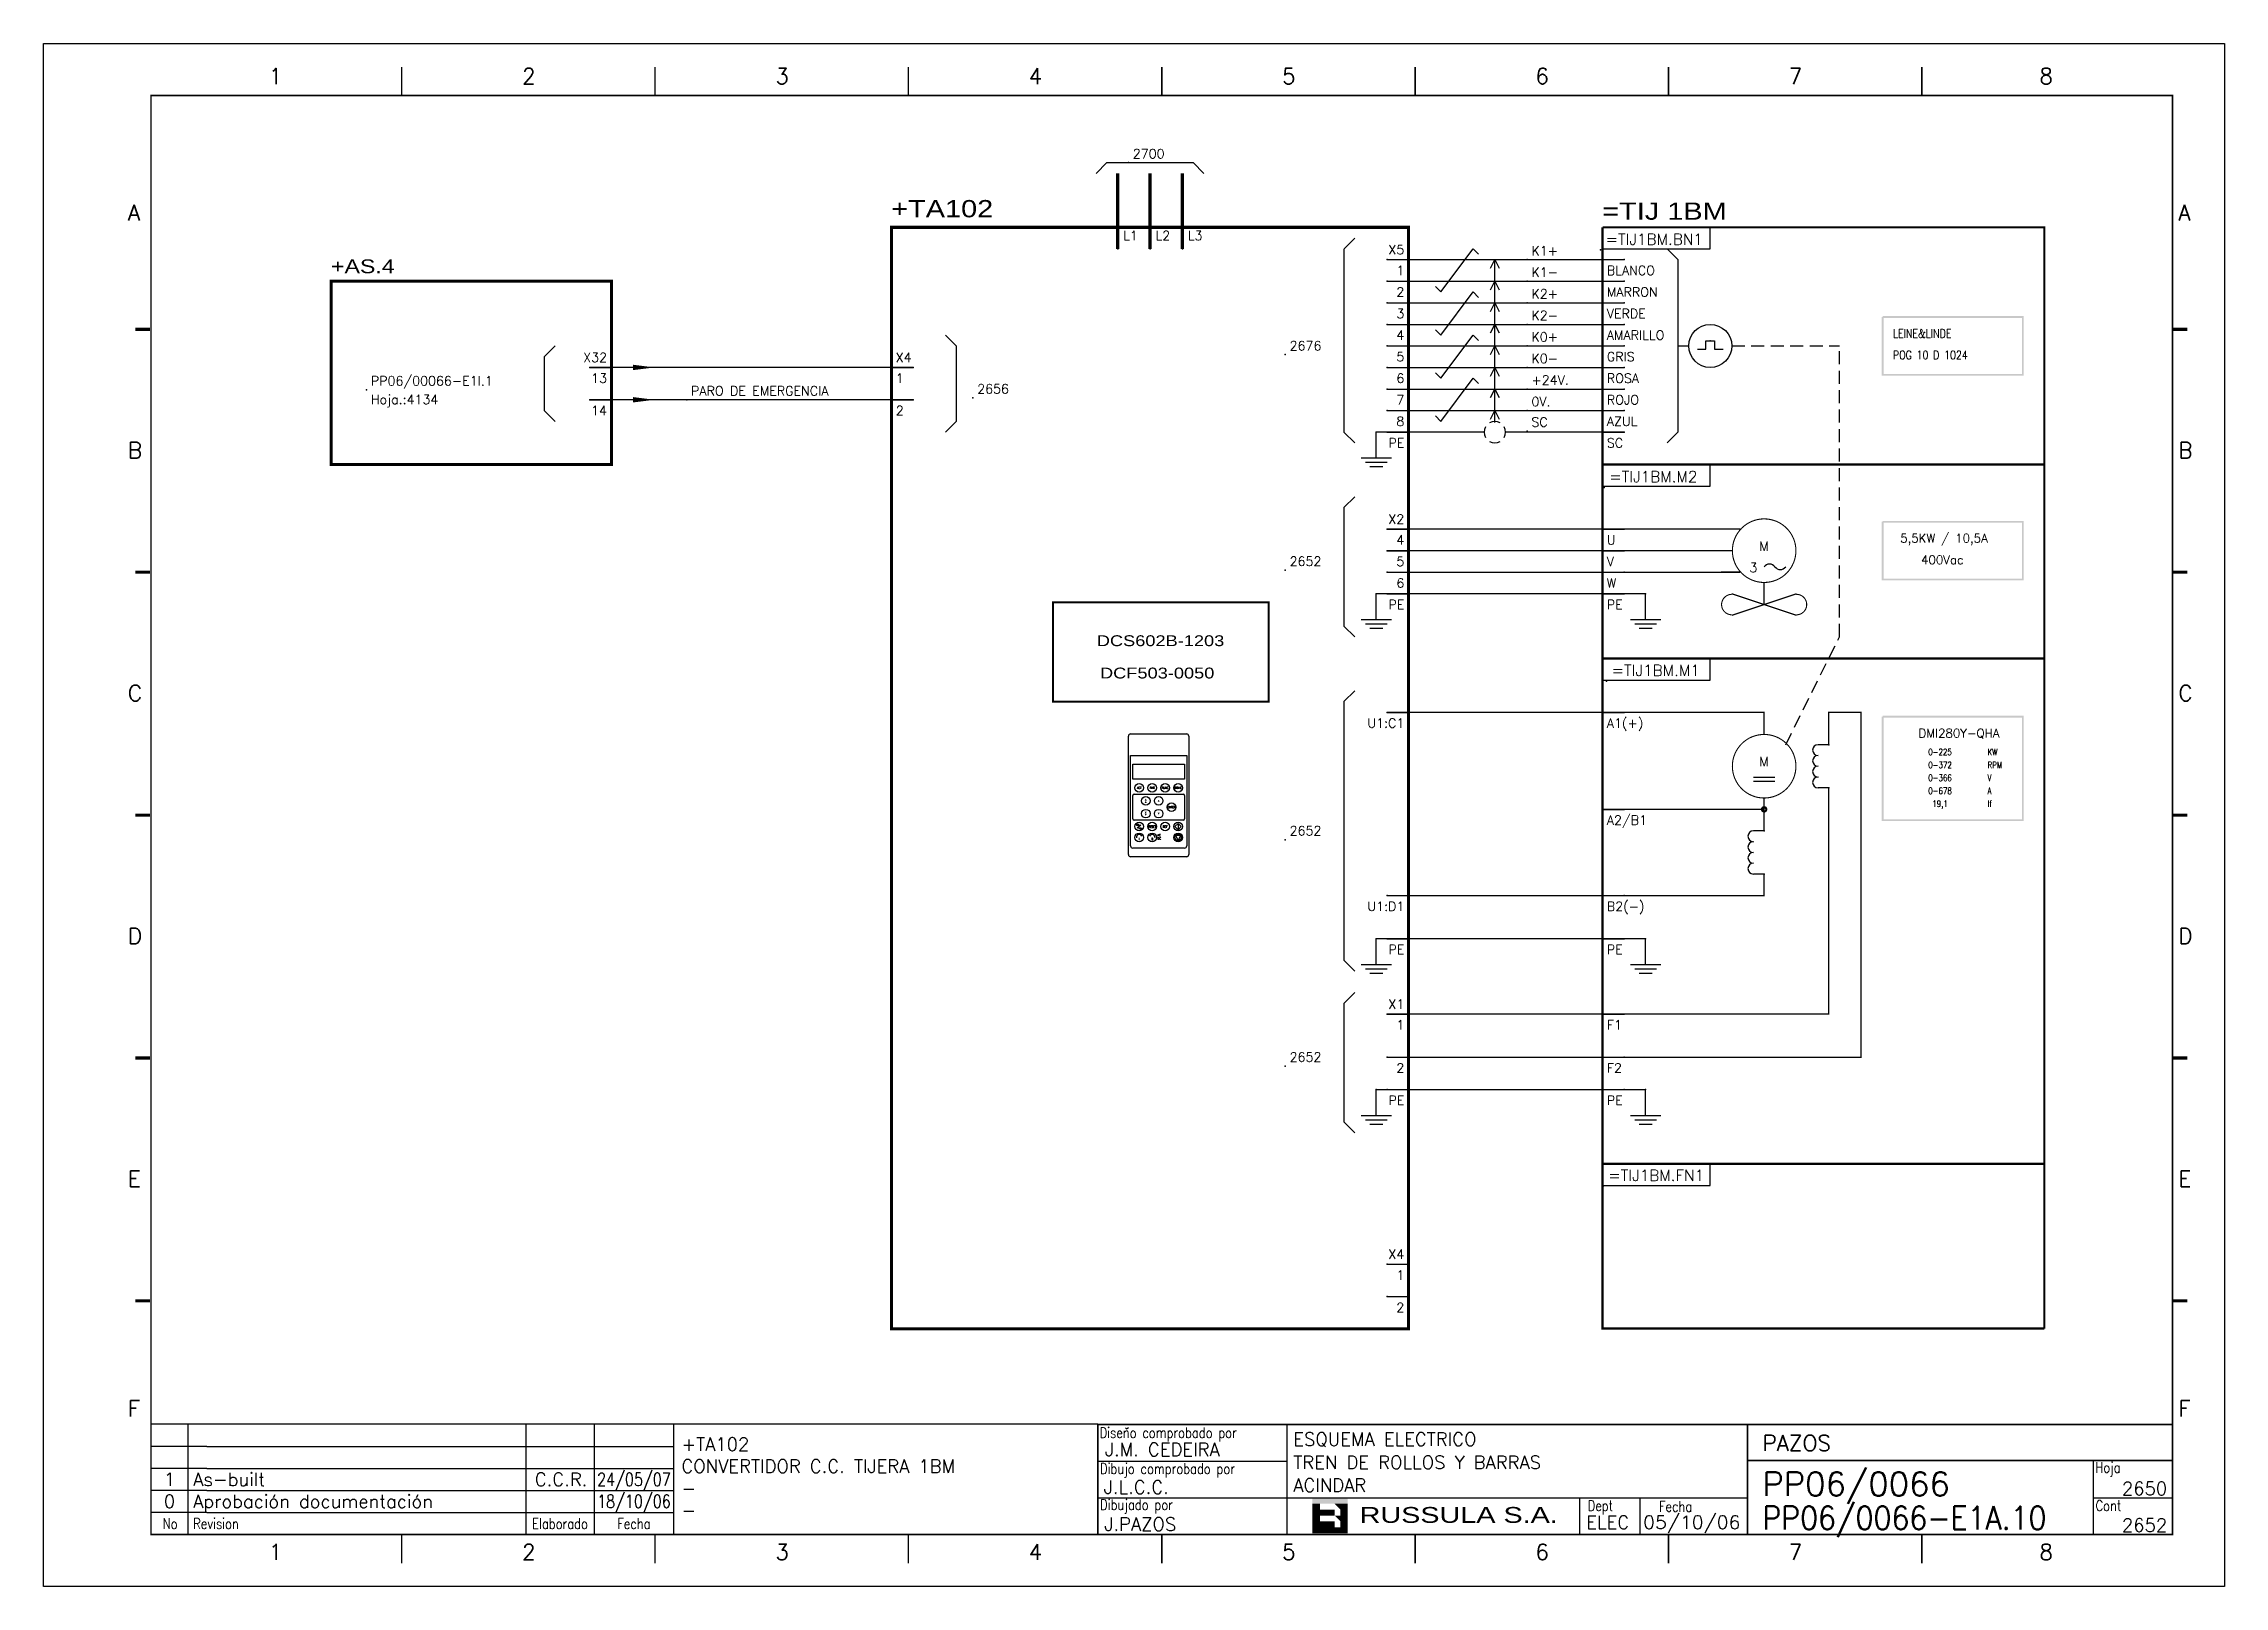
# Model space of a CAD drawing. Extents: x -25 to 1044, y -25744 to 292.
# Drawn here: x 32.7 to 452.7, y -6201.7 to -5904.7 of the extents above; entities that cross this region are included whole.
import ezdxf
from ezdxf.enums import TextEntityAlignment as Align

# ---------------------------------------------------------------- set-up
doc = ezdxf.new("R2010")
doc.units = 0
doc.header["$LTSCALE"] = 10
doc.header["$MEASUREMENT"] = 0
doc.linetypes.add('DASHDOT', pattern=[1, 0.5, -0.25, 0, -0.25])
doc.linetypes.add('HIDDEN', pattern=[0.375, 0.25, -0.125])
doc.layers.get('0').update_dxf_attribs({"linetype": 'CONTINUOUS'})
for name, color, linetype in [('1', 7, 'CONTINUOUS'), ('10', 5, 'CONTINUOUS'), ('102', 7, 'CONTINUOUS'), ('2', 7, 'CONTINUOUS'), ('8', 1, 'CONTINUOUS'), ('9', 6, 'CONTINUOUS'), ('DIBUJO', 7, 'CONTINUOUS'), ('NODE', 7, 'CONTINUOUS')]:
    doc.layers.add(name, color=color, linetype=linetype)
doc.styles.add('HELV', font='HELVBLD.SHX', dxfattribs={"width": 1.2})
doc.styles.add('HELVETICA', font='HELV.SHX')
doc.styles.add('LABEL', font='SIMPLEX', dxfattribs={"width": 0.8, "height": 4})
doc.styles.add('ROMAND', font='ROMAND.SHX', dxfattribs={"width": 0.7})
doc.styles.add('ROMANS', font='romans')
doc.styles.get("Standard").update_dxf_attribs({"font": 'simplex'})

msp = doc.modelspace()

# ---------------------------------------------------------------- texts
at = {"layer": '2'}
for s, height, style, width, p in [('+TA102', 3.319933944954128, 'HELV', 1.2, (195.9862440871053, -5938.08873940282)), ('=TIJ 1BM', 3.319933944954128, 'HELV', 1.2, (332.9335193164631, -5938.56024821951)), ('+AS.4', 2.655947155963303, 'HELV', 1.2, (88.0976926942843, -5948.84988465275)), ('LEINE&LINDE', 1.659966972477064, 'ROMANS', 0.8, (388.91301269482, -5961.278803983347)), ('POG 10 D 1024', 1.659966972477064, 'ROMANS', 0.8, (388.91301269482, -5965.42872141454)), ('DCS602B-1203', 2.091558385321101, 'HELV', 1.2, (235.5772162573585, -6020.64880428058)), ('DCF503-0050', 2.091558385321101, 'HELV', 1.2, (236.197899748614, -6026.87368042737)), ('KW', 1.244975229357798, 'ROMANS', 0.8, (407.116717651178, -6041.649381199817)), ('RPM', 1.244975229357798, 'ROMANS', 0.8, (407.116717651178, -6044.139331658534)), ('V', 1.244975229357798, 'ROMANS', 0.8, (407.116717651178, -6046.629282117249)), ('A', 1.244975229357798, 'ROMANS', 0.8, (407.116717651178, -6049.119232575964)), ('If', 1.244975229357798, 'ROMANS', 0.8, (407.116717651178, -6051.60918303468)), ('LOC', 0.2655947155963304, 'ROMANS', 0.8, (243.1818706447376, -6055.199175451929)), ('REM', 0.2655947155963304, 'ROMANS', 0.8, (243.6511933733484, -6055.864610116212)), ('I', 0.414991743119266, 'ROMANS', 0.8, (243.6741648271687, -6057.980677713042)), ('0', 0.414991743119266, 'ROMANS', 0.8, (246.1063582185172, -6057.991932853291)), ('AC', 0.414991743119266, 'ROMANS', 0.8, (247.2774151095602, -6057.237802991545)), ('DC', 0.414991743119266, 'ROMANS', 0.8, (247.288675060718, -6057.890632044247))]:
    msp.add_text(s, height=height, dxfattribs=dict(at, style=style, width=width)).set_placement(p)
for s, p in [('M', (364.1044091413485, -6002.269259230449)), ('3', (362.0294504257522, -6006.419176661642)), ('M', (364.1044091413485, -6043.768433542376))]:
    msp.add_text(s, height=1.784464495412844, dxfattribs=at).set_placement(p, align=Align.CENTER)
for s, style, p in [('5,5KW / 10,5A', 'ROMANS', (390.3082915602469, -6000.703019579677)), ('400Vac', 'ROMANS', (394.3321533745421, -6004.85293701087)), ('DMI280Y-QHA', 'ROMAND', (393.8344861201855, -6038.240919592694))]:
    msp.add_text(s, height=1.659966972477064, dxfattribs=dict(at, style=style)).set_placement(p)
at = {"layer": '2', "style": 'ROMANS', "width": 0.8}
for s, p in [('0-225', (397.9868993025541, -6041.649381199817)), ('0-372', (397.9868993025541, -6044.139331658534)), ('0-366', (397.9868993025541, -6046.629282117249)), ('0-678', (397.9868993025541, -6049.119232575964)), ('19,1', (397.9868993025541, -6051.60918303468))]:
    msp.add_text(s, height=1.244975229357798, dxfattribs=at).set_placement(p, align=Align.CENTER)
for s, p in [('ACT', (243.7568036367614, -6047.918350973569)), ('PAR', (246.246754095477, -6047.918350973569)), ('FUNC', (248.7367045541926, -6047.918350973569)), ('DRIVE', (251.2266550129083, -6047.918350973569)), ('ENTER', (249.9816797835504, -6051.653276661642)), ('RESET', (246.246754095477, -6055.388202349715)), ('REF', (248.7367045541926, -6055.388202349715))]:
    msp.add_text(s, height=0.414991743119266, dxfattribs=at).set_placement(p, align=Align.MIDDLE)

# ---------------------------------------------------------------- blocks, each defined once
blk = doc.blocks.new('newcajec')
at = {"layer": '1'}
for p, q in [((179.4, 20.84999999999999), (0.1303441721052074, 20.84999999999999)), ((7, 20.84999999999999), (7, 0)), ((71, 20.84999999999999), (71, 0)), ((84, 20.84999999999999), (84, 0.08964143426294768)), ((99, 20.84999999999999), (99, 0)), ((215.2, 20.79999999999999), (215.2, 0)), ((10.6, 16.64), (0, 16.64)), ((10.6, 16.64), (99.00000000000001, 16.64)), ((184.6434108527132, 20.17582254554676), (184.806079472624, 20.01315011347727)), ((184.806079472624, 20.01315011347727), (185.1814685954953, 20.25090212957883)), ((10.6, 12.48), (0, 12.48)), ((10.6, 12.48), (99.00000000000001, 12.48)), ((179.4, 13.86666666), (215.2, 13.86666666)), ((368, 14.06084184883153), (368, 0)), ((10.6, 8.32), (0, 8.32)), ((10.6, 8.32), (99.00000000000001, 8.32)), ((10.6, 4.16), (0, 4.16)), ((10.6, 4.16), (99.00000000000001, 4.16)), ((179.4, 6.93333333), (267.6330803594942, 6.93333333)), ((267.6330803594942, 6.93333333), (302.5, 6.93333333)), ((270.6330803594942, 6.908826233307309), (270.6330803594942, 0)), ((282.0665401797471, 6.93333333), (282.0665401797471, 0)), ((368, 6.93333333), (383, 6.93333333))]:
    blk.add_line(p, q, dxfattribs=at)
for points in [[(47.50000000000003, 272.5, 0.3, 0.3, 0), (47.50000000000003, 277.9125820568927, 0.3, 0.3, 0)], [(95.50000000000003, 272.5, 0.3, 0.3, 0), (95.50000000000003, 277.9125820568927, 0.3, 0.3, 0)], [(143.5000000000001, 272.5, 0.3, 0.3, 0), (143.5000000000001, 277.9125820568927, 0.3, 0.3, 0)], [(191.5000000000001, 272.5, 0.3, 0.3, 0), (191.5000000000001, 277.9125820568927, 0.3, 0.3, 0)], [(239.5000000000001, 272.5, 0.3, 0.3, 0), (239.5000000000001, 277.9125820568927, 0.3, 0.3, 0)], [(287.5000000000001, 272.5, 0.3, 0.3, 0), (287.5000000000001, 277.9125820568927, 0.3, 0.3, 0)], [(335.5000000000001, 272.5, 0.3, 0.3, 0), (335.5000000000001, 277.9125820568927, 0.3, 0.3, 0)], [(-2.989059080962793, 228.2254404700672, 0.6, 0.6, 0), (-0.1817779831361044, 228.2254404700672, 0.6, 0.6, 0)], [(383.0109409190372, 228.2254404700672, 0.6, 0.6, 0), (385.8182220168639, 228.2254404700672, 0.6, 0.6, 0)], [(-2.989059080962793, 182.2254404700672, 0.6, 0.6, 0), (-0.1817779831361044, 182.2254404700672, 0.6, 0.6, 0)], [(383.0109409190372, 182.2254404700672, 0.6, 0.6, 0), (385.8182220168639, 182.2254404700672, 0.6, 0.6, 0)], [(-2.989059080962793, 136.2254404700672, 0.6, 0.6, 0), (-0.1817779831361044, 136.2254404700672, 0.6, 0.6, 0)], [(383.0109409190372, 136.2254404700672, 0.6, 0.6, 0), (385.8182220168639, 136.2254404700672, 0.6, 0.6, 0)], [(-2.989059080962793, 90.2254404700672, 0.6, 0.6, 0), (-0.1817779831361044, 90.2254404700672, 0.6, 0.6, 0)], [(383.0109409190372, 90.2254404700672, 0.6, 0.6, 0), (385.8182220168639, 90.2254404700672, 0.6, 0.6, 0)], [(-2.989059080962793, 44.22544047006719, 0.6, 0.6, 0), (-0.1817779831361044, 44.22544047006719, 0.6, 0.6, 0)], [(383.0109409190372, 44.22544047006719, 0.6, 0.6, 0), (385.8182220168639, 44.22544047006719, 0.6, 0.6, 0)], [(383, 20.79999999999999, 0.3, 0.3, 0), (179.4, 20.79999999999999, 0.3, 0.3, 0), (179.4, 0, 0.3, 0.3, 0)], [(302.5, 20.79999999999999, 0.3, 0.3, 0), (302.5, 0, 0.3, 0.3, 0)], [(302.5, 14, 0.3, 0.3, 0), (383, 14, 0.3, 0.3, 0)], [(47.50000000000004, -5.50000000000002, 0.3, 0.3, 0), (47.50000000000004, -0.08741794310727435, 0.3, 0.3, 0)], [(95.50000000000003, -5.50000000000002, 0.3, 0.3, 0), (95.50000000000003, -0.08741794310727435, 0.3, 0.3, 0)], [(143.5000000000001, -5.50000000000002, 0.3, 0.3, 0), (143.5000000000001, -0.08741794310727435, 0.3, 0.3, 0)], [(191.5000000000001, -5.50000000000002, 0.3, 0.3, 0), (191.5000000000001, -0.08741794310727435, 0.3, 0.3, 0)], [(239.5000000000001, -5.50000000000002, 0.3, 0.3, 0), (239.5000000000001, -0.08741794310727435, 0.3, 0.3, 0)], [(287.5000000000001, -5.50000000000002, 0.3, 0.3, 0), (287.5000000000001, -0.08741794310727435, 0.3, 0.3, 0)], [(335.5000000000001, -5.50000000000002, 0.3, 0.3, 0), (335.5000000000001, -0.08741794310727435, 0.3, 0.3, 0)]]:
    blk.add_lwpolyline(points, format="xyseb", dxfattribs=at)
at = {"layer": '1', "const_width": 0.3}
blk.add_lwpolyline([(0, 0), (0, 272.5), (383, 272.5), (383, 0)], close=True, dxfattribs=at)
at = {"layer": '2', "color": 14}
for p, q in [((221.418090625, 4.694274193107214), (221.418090625, 5.808488255607214)), ((221.418090625, 2.465846068107213), (221.418090625, 3.580060130607212))]:
    blk.add_line(p, q, dxfattribs=at)
for points in [[(220.05064609375, 5.808488255607214), (220.05064609375, 6.922702318107211), (226.73593046875, 5.808488255607214), (226.73593046875, 6.922702318107211)], [(221.418090625, 2.465846068107213), (220.05064609375, 2.465846068107213), (221.418090625, 5.808488255607214), (220.05064609375, 5.808488255607214)], [(221.418090625, 4.694274193107214), (224.254271875, 4.694274193107214), (221.418090625, 3.580060130607212), (224.254271875, 3.580060130607212)], [(224.254271875, 5.808488255607214), (225.3684859375, 5.808488255607214), (225.3684859375, 4.694274193107214)], [(225.3684859375, 5.808488255607214), (226.73593046875, 5.808488255607214), (225.3684859375, 1.351632005607213), (226.73593046875, 1.351632005607213)], [(224.254271875, 0.2374179431072125), (224.254271875, 2.465846068107213), (220.05064609375, 0.2374179431072125), (220.05064609375, 2.465846068107213)], [(224.254271875, 3.580060130607212), (225.3684859375, 3.580060130607212), (225.3684859375, 2.465846068107213)], [(226.73593046875, 1.351632005607213), (226.73593046875, 0.2374179431072125), (224.254271875, 1.351632005607213), (224.254271875, 0.2374179431072125)]]:
    blk.add_solid(points, dxfattribs=at)
at = {"layer": '1', "style": 'ROMANS'}
for s, p in [('1', (22.29321663019694, 274.6822757111598)), ('2', (70.29321663019694, 274.6822757111598)), ('3', (118.2932166301969, 274.6822757111598)), ('4', (166.2932166301969, 274.6822757111598)), ('5', (214.2932166301969, 274.6822757111598)), ('6', (262.293216630197, 274.6822757111598)), ('7', (310.293216630197, 274.6822757111598)), ('8', (357.793216630197, 274.6822757111598)), ('A', (-4.369531937893967, 248.8361050328228)), ('A', (384.130468062106, 248.8361050328228)), ('B', (-4.369531937893967, 203.8361050328228)), ('B', (384.130468062106, 203.8361050328228)), ('C', (-4.369531937893967, 157.8361050328228)), ('C', (384.130468062106, 157.8361050328228)), ('D', (-4.369531937893967, 111.8361050328228)), ('D', (384.130468062106, 111.8361050328228)), ('E', (-4.369531937893967, 65.8361050328228)), ('E', (384.130468062106, 65.8361050328228)), ('F', (-4.369531937893967, 22.33610503282279)), ('F', (384.130468062106, 22.33610503282279)), ('1', (22.29321663019694, -4.817724288840244)), ('2', (70.29321663019694, -4.817724288840244)), ('3', (118.2932166301969, -4.817724288840244)), ('4', (166.2932166301969, -4.817724288840244)), ('5', (214.2932166301969, -4.817724288840244)), ('6', (262.293216630197, -4.817724288840244)), ('7', (310.293216630197, -4.817724288840244)), ('8', (357.793216630197, -4.817724288840244))]:
    blk.add_text(s, height=3, dxfattribs=at).set_placement(p)
at = {"layer": '1', "style": 'LABEL', "width": 0.8}
for s, p in [('Diseno comprobado por', (179.7314614292997, 18.27223571085374)), ('Dibujo comprobado por', (179.8050291925395, 11.4678814488418)), ('Hoja', (368.3783582875667, 11.66394739740196)), ('Dibujado por', (179.8266890074166, 4.640500723763907)), ('Fecha', (285.7145387337263, 4.296982269486556)), ('Cont', (368.4287365512884, 4.459855685207977)), ('No', (2.226666121281127, 1.047317943107212)), ('Revision', (7.999999999999986, 1.047317943107211))]:
    blk.add_text(s, height=2, dxfattribs=at).set_placement(p)
for s, p in [('Dept', (274.6061509242405, 4.441269529660175)), ('Elaborado', (77.5, 1.047317943107211)), ('Fecha', (91.5, 1.047317943107211))]:
    blk.add_text(s, height=2, dxfattribs=at).set_placement(p, align=Align.CENTER)
at = {"layer": '10', "style": 'ROMANS'}
for tag, p in [('REV41', (3.5, 18.74499999999998)), ('REV43', (77.69972273858866, 18.74499999999998)), ('REV31', (3.5, 14.58499999999999)), ('REV33', (77.69972273858866, 14.58499999999999)), ('REV21', (3.5, 10.42499999999999)), ('REV23', (77.69972273858866, 10.42499999999999)), ('REV11', (3.5, 6.265000000000002)), ('REV13', (77.69972273858866, 6.265000000000002))]:
    blk.add_attdef(tag, text='', height=2.5, dxfattribs=at).set_placement(p, align=Align.MIDDLE)
for tag, p, height in [('REV42', (7.999999999999986, 17.49499999999998), 2.5), ('SHEETNAME1', (100.5, 15.82514432423481), 2.5), ('DESIGNCHECK', (180.7368689439597, 14.83229733012664), 2.5), ('DOCUMENTTYPE', (216.431556680333, 16.80300784715599), 2.5), ('NOTA', (305.324267012746, 15.80181941457773), 3), ('REV32', (7.999999999999986, 13.33499999999999), 2.5), ('SHEETNAME2', (100.5, 11.66514432423481), 2.5), ('OBJECT', (216.431556680333, 12.40274635088354), 2.5), ('REV22', (7.999999999999986, 9.174999999999999), 2.5), ('SHEETNAME3', (100.5, 7.505144324234807), 2.5), ('DRAWINGCHECK', (180.5313437479052, 7.714149530439984), 2.5), ('CUSTOMER', (216.431556680333, 8.084891464683468), 2.5), ('ORDER', (305.324267012746, 7.301819414577723), 4.5), ('REV12', (7.999999999999986, 5.015000000000002), 2.5), ('SHEETNAME4', (100.5, 3.345144324234811), 2.5), ('DOCUMENT_ID', (305.324267012746, 0.9341589120460885), 4.4), ('USER', (180.634361454448, 0.7089454855303376), 2.5), ('DEPARTMENT', (271.9308878022507, 1.045088830057653), 2.5)]:
    blk.add_attdef(tag, p, '', height=height, dxfattribs=at)
for tag, width, p, p2 in [('REV44', 1.221199022953692, (84.52509332113708, 17.49499999999998), (98.48165358346499, 17.49499999999998)), ('REV34', 1.221199022953692, (84.52509332113708, 13.33499999999998), (98.48165358346499, 13.33499999999998)), ('REV24', 1.221199022953692, (84.52509332113708, 9.174999999999988), (98.48165358346499, 9.174999999999988)), ('REV14', 1.221199022953692, (84.52509332113708, 5.014999999999999), (98.48165358346499, 5.014999999999999)), ('CREATED2', 7.039914616041486, (282.7069601254168, 1.045088830057653), (301.1448317388588, 1.045088830057653))]:
    blk.add_attdef(tag, text='', height=2.5, dxfattribs=dict(at, width=width)).set_placement(p, p2, align=Align.FIT)
for tag, p in [('SHEET', (382, 7.433333330000005)), ('NEXTSHEET', (382, 0.5000000000000018))]:
    blk.add_attdef(tag, text='', height=2.5, dxfattribs=at).set_placement(p, align=Align.RIGHT)
at = {"layer": 'DIBUJO', "color": 14, "style": 'HELVETICA', "width": 1.3}
blk.add_text('RUSSULA S.A.', height=3, dxfattribs=at).set_placement((229, 2.191446348186597))
blk = doc.blocks.new('NOD', base_point=(237.5, 170))
at = {"layer": 'NODE'}
blk.add_point((237.5, 170), dxfattribs=at)
blk = doc.blocks.new('$$PLL21')
blk.add_line((-2.5, 0), (2.5, 0))
at = {"layer": '2'}
for p in [(-2.5, 0), (2.5, 0)]:
    blk.add_blockref('NOD', p, dxfattribs=at)
at = {"layer": '8'}
blk.add_attdef('*A', (-1.5, -3.574999999999989), '', height=2.15, dxfattribs=at)
at = {"layer": '9'}
blk.add_attdef('ID', (-1.5, 1.25), '', height=2.15, dxfattribs=at)
blk = doc.blocks.new('$PP313')
at = {"layer": '2'}
blk.add_blockref('NOD', (0, 0), dxfattribs=at)
at = {"layer": '8'}
blk.add_attdef('1A', (1, -3.324999999999989), '', height=2.15, dxfattribs=at)
at = {"layer": '9'}
blk.add_attdef('ID', (1, 1), '', height=2.15, dxfattribs=at)
blk = doc.blocks.new('$$PLR12')
blk.add_line((-2.5, 0), (2.5, 0))
at = {"layer": '2'}
for p in [(-2.5, 0), (2.5, 0)]:
    blk.add_blockref('NOD', p, dxfattribs=at)
at = {"layer": '8'}
blk.add_attdef('*A', text='', height=2.15, dxfattribs=at).set_placement((1.5, -3.574999999999989), align=Align.RIGHT)
at = {"layer": '9'}
blk.add_attdef('ID', text='', height=2.15, dxfattribs=at).set_placement((1.5, 1.25), align=Align.RIGHT)
blk = doc.blocks.new('$$PLU21')
blk.add_line((0, -2.5), (2.842170943040401e-14, 2.5))
at = {"layer": '2'}
for p in [(2.842170943040401e-14, 2.5), (0, -2.5)]:
    blk.add_blockref('NOD', p, dxfattribs=at)
at = {"layer": '8'}
blk.add_attdef('*A', (1.25, -0.5), '', height=2.15, dxfattribs=at)
at = {"layer": '9'}
blk.add_attdef('ID', text='', height=2.15, dxfattribs=at).set_placement((-1.25, -0.5), align=Align.RIGHT)
blk = doc.blocks.new('$060303')
at = {"layer": '2'}
for p, q in [((0, 0), (2.5, 0)), ((0, -10), (2.5, -10))]:
    blk.add_line(p, q, dxfattribs=at)
for centre, end in [((2.5, -1.25), 90), ((2.5, -3.75), 90.00000000000001), ((2.5, -6.25), 90.00000000000001), ((2.5, -8.75), 90.00000000000001)]:
    blk.add_arc(centre, 1.25, 270, end, dxfattribs=at)
for p in [(0, 0), (0, -10)]:
    blk.add_blockref('NOD', p, dxfattribs=at)
at = {"layer": '8'}
for tag, p in [('1A', (1.5, -3.324999999999989)), ('2A', (1.5, -13.32499999999999))]:
    blk.add_attdef(tag, text='', height=2.15, dxfattribs=at).set_placement(p, align=Align.RIGHT)
at = {"layer": '9'}
blk.add_attdef('ID', text='', height=2.15, dxfattribs=at).set_placement((0, 1.175000000000011), align=Align.CENTER)
blk = doc.blocks.new('$021501')
at = {"layer": '2'}
for p, q in [((0, -6), (0, 0)), ((-3.5, -6), (3.5, -6)), ((-2.5, -7), (2.5, -7)), ((-1.5, -8), (1.5, -8))]:
    blk.add_line(p, q, dxfattribs=at)
blk.add_blockref('NOD', (0, 0), dxfattribs=at)
blk = doc.blocks.new('DOT', base_point=(355.25, 185))
at = {"layer": '2'}
blk.add_lwpolyline([(355, 185, 0.25, 0.25, 2.502154082895779), (355.237515595764, 185.2496880847195, 0.25, 0.25, 0.3996556434456849)], format="xyseb", close=True, dxfattribs=at)
blk = doc.blocks.new('$020501')
at = {"layer": '2'}
for p, q in [((-2, 1), (0, 0)), ((0, 0), (-2, -1))]:
    blk.add_line(p, q, dxfattribs=at)
blk = doc.blocks.new('$030107')
at = {"layer": '102'}
for centre, start, end in [((0, 0), 150.0000000000002, 209.9999999999999), ((0, 0), 60.00000000000018, 119.9999999999999), ((0, 0), 330.0000000000002, 29.99999999999989), ((0, -2.842170943040401e-14), 240.0000000000001, 299.9999999999998)]:
    blk.add_arc(centre, 2.500000000000008, start, end, dxfattribs=at)
blk = doc.blocks.new('$021325')
at = {"layer": '2'}
for p, q in [((-1, 0), (1, 0)), ((-1, -2), (-1, 0)), ((1, 0), (1, -2)), ((-3, -2), (-1, -2)), ((1, -2), (3, -2))]:
    blk.add_line(p, q, dxfattribs=at)
blk.add_blockref('NOD', (0, 0), dxfattribs=at)

# ---------------------------------------------------------------- linework, layer by layer
at = {"layer": '2'}
for p, q in [((235.4569687743762, -5929.645704184578), (237.5319274899725, -5927.570745468981)), ((237.5319274899725, -5927.570745468981), (254.1315972147431, -5927.570745468981)), ((254.1315972147431, -5927.570745468981), (256.2065559303394, -5929.645704184578)), ((285.2559779486881, -5942.095456478156), (283.2539481935456, -5944.097486233299)), ((283.1810192330918, -5944.273552318716), (283.1810192330918, -5979.444713358889)), ((295.6307715266697, -5946.245373909348), (332.9800284074037, -5946.245373909348)), ((301.8556476734587, -5952.470250056137), (308.0805238202477, -5944.170415193752)), ((308.0805238202477, -5944.170415193752), (309.1180031780459, -5945.20789455155)), ((312.2304412514403, -5977.622044284481), (312.2304412514403, -5946.245373909348)), ((345.4297807009817, -5944.170415193752), (347.504739416578, -5946.245373909348)), ((347.504739416578, -5946.245373909348), (347.504739416578, -5979.444713358889)), ((295.6307715266697, -5950.395291340541), (332.9800284074037, -5950.395291340541)), ((295.6307715266697, -5954.545208771734), (332.9800284074037, -5954.545208771734)), ((300.8181683156606, -5951.432770698339), (301.8556476734587, -5952.470250056137)), ((301.8556476734587, -5960.770084918523), (308.0805238202477, -5952.470250056137)), ((308.0805238202477, -5952.470250056137), (309.1180031780459, -5953.507729413936)), ((295.6307715266697, -5958.695126202927), (332.9800284074037, -5958.695126202927)), ((300.8181683156606, -5959.732605560725), (301.8556476734587, -5960.770084918523)), ((131.2456246735359, -5962.845043634119), (129.1706659579393, -5964.920002349715)), ((206.4075467560274, -5960.770084918523), (208.4825054716238, -5962.845043634119)), ((208.4825054716238, -5962.845043634119), (208.4825054716238, -5977.369754643294)), ((295.6307715266697, -5962.845043634119), (332.9800284074037, -5962.845043634119)), ((301.8556476734587, -5969.069919780909), (308.0805238202477, -5960.770084918523)), ((308.0805238202477, -5960.770084918523), (309.1180031780459, -5961.807564276321)), ((347.504739416578, -5962.845043634119), (349.5796981321743, -5962.845043634119)), ((129.1706659579393, -5964.920002349715), (129.1706659579393, -5975.294795927697)), ((295.6307715266697, -5966.994961065312), (332.9800284074037, -5966.994961065312)), ((300.8181683156606, -5968.032440423111), (301.8556476734587, -5969.069919780909)), ((295.6307715266697, -5971.144878496504), (332.9800284074037, -5971.144878496504)), ((301.8556476734587, -5977.369754643294), (308.0805238202477, -5969.069919780909)), ((308.0805238202477, -5969.069919780909), (309.1180031780459, -5970.107399138706)), ((129.1706659579393, -5975.294795927697), (131.2456246735359, -5977.369754643294)), ((295.6307715266697, -5975.294795927697), (332.9800284074037, -5975.294795927697)), ((300.8181683156606, -5976.332275285496), (301.8556476734587, -5977.369754643294)), ((208.4825054716238, -5977.369754643294), (206.4075467560274, -5979.444713358889)), ((283.1810192330918, -5979.444713358889), (285.2559779486881, -5981.519672074486)), ((347.504739416578, -5979.444713358889), (345.4297807009817, -5981.519672074486)), ((285.2559779486881, -5991.894465652468), (283.1810192330918, -5993.969424368064)), ((283.1810192330918, -5993.969424368064), (283.1810192330918, -6016.793970239623)), ((359.4646604027694, -5998.119341799256), (355.8045742789632, -5998.119341799256)), ((357.8795329945596, -6002.269259230449), (355.8045742789632, -6002.269259230449)), ((359.4646604027694, -6006.419176661642), (355.8045742789632, -6006.419176661642)), ((283.1810192330918, -6016.793970239623), (285.2559779486881, -6018.86892895522)), ((285.2559779486881, -6029.243722533202), (283.1810192330918, -6031.318681248797)), ((283.1810192330918, -6031.318681248797), (283.1810192330918, -6081.117690423111)), ((241.6818449211652, -6060.783095010266), (241.6818449211652, -6037.958549138706)), ((242.0968366642844, -6037.543557395587), (252.8866219853852, -6037.543557395587)), ((253.3016137285046, -6037.958549138706), (253.3016137285046, -6060.783095010266)), ((242.0968366642844, -6059.123128037789), (242.0968366642844, -6041.693474826779)), ((242.0968366642844, -6041.693474826779), (252.8866219853852, -6041.693474826779)), ((242.5118284074036, -6043.353441799257), (252.471630242266, -6043.353441799257)), ((242.5118284074036, -6046.258384001091), (242.5118284074036, -6043.353441799257)), ((252.471630242266, -6043.353441799257), (252.471630242266, -6046.258384001091)), ((252.8866219853852, -6041.693474826779), (252.8866219853852, -6059.123128037789)), ((252.471630242266, -6046.258384001091), (242.5118284074036, -6046.258384001091)), ((362.0294504257522, -6045.843392257972), (366.1793678569449, -6045.843392257972)), ((362.0294504257522, -6046.645130112457), (366.1793678569449, -6046.645130112457)), ((242.5118284074036, -6053.894232074486), (242.5118284074036, -6049.412321248798)), ((242.7608234532754, -6049.163326202926), (252.2226351963946, -6049.163326202926)), ((252.471630242266, -6049.412321248798), (252.471630242266, -6053.894232074486)), ((252.2226351963946, -6054.143227120358), (242.7608234532754, -6054.143227120358)), ((244.0457500811986, -6055.14424778493), (243.3363594266121, -6055.695776028586)), ((251.2266550129083, -6054.765714735036), (250.6041673982293, -6055.388202349715)), ((250.6041673982293, -6055.388202349715), (251.2266550129083, -6056.010689964394)), ((251.8491426275871, -6055.388202349715), (251.2266550129083, -6054.765714735036)), ((251.2266550129083, -6054.973210606597), (251.2266550129083, -6055.803194092835)), ((251.2266550129083, -6056.010689964394), (251.8491426275871, -6055.388202349715)), ((252.471630242266, -6059.538119780908), (242.5118284074036, -6059.538119780908)), ((250.7117633782557, -6057.125246132893), (251.2266550129083, -6058.08564867999)), ((251.7364381579188, -6057.125246132893), (250.7117633782557, -6057.125246132893)), ((251.2266550129083, -6058.08564867999), (251.7364381579188, -6057.125246132893)), ((252.8866219853852, -6061.198086753385), (242.0968366642844, -6061.198086753385)), ((283.1810192330918, -6081.117690423111), (285.2559779486881, -6083.192649138706)), ((285.2559779486881, -6087.342566569899), (283.1810192330918, -6089.417525285496)), ((283.1810192330918, -6089.417525285496), (283.1810192330918, -6112.242071157055)), ((283.1810192330918, -6112.242071157055), (285.2559779486881, -6114.317029872652))]:
    msp.add_line(p, q, dxfattribs=at)
at = {"layer": '2', "color": 3}
for p, q in [((353.7296155633669, -5944.170415193752), (353.7296155633669, -5940.02049776256)), ((332.9800284074037, -5944.170415193752), (353.7296155633669, -5944.170415193752)), ((353.7296155633669, -5989.819506936871), (353.7296155633669, -5985.669589505679)), ((332.9800284074037, -5989.819506936871), (353.7296155633669, -5989.819506936871)), ((353.7296155633669, -6027.168763817605), (353.7296155633669, -6023.018846386412)), ((332.9800284074037, -6027.168763817605), (353.7296155633669, -6027.168763817605)), ((353.7296155633669, -6124.460141587841), (353.7296155633669, -6120.310224156648)), ((332.9800284074037, -6124.460141587841), (353.7296155633669, -6124.460141587841))]:
    msp.add_line(p, q, dxfattribs=at)
at = {"layer": '2', "linetype": 'HIDDEN'}
for p, q in [((357.8795329945596, -5962.845043634119), (378.629120150523, -5962.845043634119)), ((378.629120150523, -6018.86892895522), (378.629120150523, -5962.845043634119)), ((368.2543265725412, -6039.618516111183), (378.629120150523, -6018.86892895522))]:
    msp.add_line(p, q, dxfattribs=at)
at = {"layer": '2'}
for points in [[(239.6068862055688, -5929.645704184578, 0.6639867889908256, 0.6639867889908256, 0), (239.6068862055688, -5944.170415193752, 0.6639867889908256, 0.6639867889908256, 0)], [(245.8317623523578, -5929.645704184578, 0.6639867889908256, 0.6639867889908256, 0), (245.8317623523578, -5944.170415193752, 0.6639867889908256, 0.6639867889908256, 0)], [(252.0566384991467, -5929.645704184578, 0.6639867889908256, 0.6639867889908256, 0), (252.0566384991467, -5944.170415193752, 0.6639867889908256, 0.6639867889908256, 0)], [(200.1826706092385, -5966.994961065312, 0.2489950458715596, 0.2489950458715596, 0), (137.9339091413486, -5966.994961065312, 0.2489950458715596, 0.2489950458715596, 0)], [(200.1826706092385, -5973.219837212101, 0.2489950458715596, 0.2489950458715596, 0), (137.9339091413486, -5973.219837212101, 0.2489950458715596, 0.2489950458715596, 0)], [(291.4808540954771, -5998.119341799256, 0.2489950458715596, 0.2489950458715596, 0), (359.5188035980044, -5998.119341799256, 0.2489950458715596, 0.2489950458715596, 0)], [(291.4808540954771, -6002.269259230449, 0.2489950458715596, 0.2489950458715596, 0), (357.8795329945596, -6002.269259230449, 0.2489950458715596, 0.2489950458715596, 0)], [(291.4808540954771, -6006.419176661642, 0.2489950458715596, 0.2489950458715596, 0), (359.4581003607643, -6006.419176661642, 0.2489950458715596, 0.2489950458715596, 0)], [(227.1571339119909, -6012.229061065312, 0.3983920733944954, 0.3983920733944954, 0), (268.6563082239173, -6012.229061065312, 0.3983920733944954, 0.3983920733944954, 0), (268.6563082239173, -6031.318681248797, 0.3983920733944954, 0.3983920733944954, 0), (227.1571339119909, -6031.318681248797, 0.3983920733944954, 0.3983920733944954, 0), (227.1571339119909, -6012.229061065312, 0.3983920733944954, 0.3983920733944954, 0)], [(289.4058953798807, -6010.569094092835, 0.2489950458715596, 0.2489950458715596, 0), (341.279863269789, -6010.569094092835, 0.2489950458715596, 0.2489950458715596, 0)], [(357.8795329945596, -6014.615263588247, 0.207495871559633, 0.207495871559633, -0.414213562373095), (355.9083222147432, -6012.644052808431, 0.207495871559633, 0.207495871559633, -0.414213562373095), (357.8795329945596, -6010.672842028614, 0.207495871559633, 0.207495871559633, -1)], [(357.8795329945596, -6010.569094092835, 0.2489950458715596, 0.2489950458715596, 0), (370.3292852881375, -6014.719011524027, 0.2489950458715596, 0.2489950458715596, 0)], [(357.8795329945596, -6014.719011524027, 0.2489950458715596, 0.2489950458715596, 0), (370.3292852881375, -6010.569094092835, 0.2489950458715596, 0.2489950458715596, 0)], [(370.3292852881375, -6014.615263588247, 0.207495871559633, 0.207495871559633, 0.414213562373095), (372.3004960679542, -6012.644052808431, 0.207495871559633, 0.207495871559633, 0.414213562373095), (370.3292852881375, -6010.672842028614, 0.207495871559633, 0.207495871559633, 1)], [(376.5541614349265, -6039.618516111183, 0.2489950458715596, 0.2489950458715596, 0), (376.5541614349265, -6033.393639964394, 0.2489950458715596, 0.2489950458715596, 0), (382.7790375817157, -6033.393639964394, 0.2489950458715596, 0.2489950458715596, 0), (382.7790375817157, -6099.792318863478, 0.2489950458715596, 0.2489950458715596, 0), (291.4808540954771, -6099.792318863478, 0.2489950458715596, 0.2489950458715596, 0)], [(364.1044091413485, -6037.543557395587, 0.2489950458715596, 0.2489950458715596, 0), (364.1044091413485, -6033.393639964394, 0.2489950458715596, 0.2489950458715596, 0), (291.4808540954771, -6033.393639964394, 0.2489950458715596, 0.2489950458715596, 0)], [(291.4808540954771, -6091.492484001091, 0.2489950458715596, 0.2489950458715596, 0), (376.5541614349265, -6091.492484001091, 0.2489950458715596, 0.2489950458715596, 0), (376.5541614349265, -6047.918350973569, 0.2489950458715596, 0.2489950458715596, 0)], [(364.1044091413485, -6049.993309689165, 0.2489950458715596, 0.2489950458715596, 0), (364.1044091413485, -6052.068268404762, 0.2489950458715596, 0.2489950458715596, 0), (332.9800284074037, -6052.068268404762, 0.2489950458715596, 0.2489950458715596, 0)], [(364.1044091413485, -6052.068268404762, 0.2489950458715596, 0.2489950458715596, 0), (364.1044091413485, -6056.218185835955, 0.2489950458715596, 0.2489950458715596, 0)], [(364.1044091413485, -6064.51802069834, 0.2489950458715596, 0.2489950458715596, 0), (364.1044091413485, -6068.667938129532, 0.2489950458715596, 0.2489950458715596, 0), (291.4808540954771, -6068.667938129532, 0.2489950458715596, 0.2489950458715596, 0)], [(289.4058953798807, -6076.967772991918, 0.2489950458715596, 0.2489950458715596, 0), (341.279863269789, -6076.967772991918, 0.2489950458715596, 0.2489950458715596, 0)], [(289.4058953798807, -6106.017195010266, 0.2489950458715596, 0.2489950458715596, 0), (341.279863269789, -6106.017195010266, 0.2489950458715596, 0.2489950458715596, 0)]]:
    msp.add_lwpolyline(points, format="xyseb", dxfattribs=at)
at = {"layer": '2', "color": 3, "linetype": 'DASHDOT'}
for points in [[(196.0327531780459, -5940.02049776256, 0.5809884403669725, 0.5809884403669725, 0), (295.6307715266697, -5940.02049776256, 0.5809884403669725, 0.5809884403669725, 0), (295.6307715266697, -6152.080786723697, 0.5809884403669725, 0.5809884403669725, 0), (196.0327531780459, -6152.080786723697, 0.5809884403669725, 0.5809884403669725, 0), (196.0327531780459, -5940.02049776256, 0.5809884403669725, 0.5809884403669725, 0)], [(418.0533357468531, -6152.01588466155, 0.414991743119266, 0.414991743119266, 0), (332.9800284074037, -6152.01588466155, 0.414991743119266, 0.414991743119266, 0), (332.9800284074037, -5940.02049776256, 0.414991743119266, 0.414991743119266, 0)], [(332.9800284074037, -5940.02049776256, 0.414991743119266, 0.414991743119266, 0), (418.0533357468531, -5940.02049776256, 0.414991743119266, 0.414991743119266, 0), (418.0533357468531, -6152.01588466155, 0.414991743119266, 0.414991743119266, 0)], [(88.13489996703669, -5950.395291340541, 0.5809884403669725, 0.5809884403669725, 0), (142.0838265725413, -5950.395291340541, 0.5809884403669725, 0.5809884403669725, 0), (142.0838265725413, -5985.669589505679, 0.5809884403669725, 0.5809884403669725, 0), (88.13489996703669, -5985.669589505679, 0.5809884403669725, 0.5809884403669725, 0), (88.13489996703669, -5950.395291340541, 0.5809884403669725, 0.5809884403669725, 0)], [(332.9800284074037, -5985.669589505679, 0.414991743119266, 0.414991743119266, 0), (418.0533357468531, -5985.669589505679, 0.414991743119266, 0.414991743119266, 0)], [(332.9800284074037, -6023.018846386412, 0.414991743119266, 0.414991743119266, 0), (418.0533357468531, -6023.018846386412, 0.414991743119266, 0.414991743119266, 0)], [(332.9800284074037, -6120.310224156648, 0.414991743119266, 0.414991743119266, 0), (418.0533357468531, -6120.310224156648, 0.414991743119266, 0.414991743119266, 0)]]:
    msp.add_lwpolyline(points, format="xyseb", dxfattribs=at)
at = {"layer": '2', "linetype": 'HIDDEN'}
for points in [[(289.4058953798807, -5979.444713358889, 0.2489950458715596, 0.2489950458715596, 0), (310.155482535844, -5979.444713358889, 0.2489950458715596, 0.2489950458715596, 0)], [(314.3053999670366, -5979.444713358889, 0.2489950458715596, 0.2489950458715596, 0), (337.1299458385964, -5979.444713358889, 0.2489950458715596, 0.2489950458715596, 0)], [(364.1044091413485, -6012.644052808431, 0.2489950458715596, 0.2489950458715596, 0), (364.1044091413485, -6008.494135377238, 0.2489950458715596, 0.2489950458715596, 0)]]:
    msp.add_lwpolyline(points, format="xyseb", dxfattribs=at)
at = {"layer": '2'}
for points in [[(357.9832809303395, -6002.269259230449, 0.207495871559633, 0.207495871559633, 1), (370.2255373523578, -6002.269259230449, 0.207495871559633, 0.207495871559633, 1)], [(357.9832809303395, -6043.768433542376, 0.207495871559633, 0.207495871559633, 1), (370.2255373523578, -6043.768433542376, 0.207495871559633, 0.207495871559633, 1)]]:
    msp.add_lwpolyline(points, format="xyseb", close=True, dxfattribs=at)
for centre, radius in [((353.7296155633669, -5962.845043634119), 4.14991743119266), ((243.7568036367614, -6047.918350973569), 0.829983486238532), ((246.246754095477, -6047.918350973569), 0.829983486238532), ((248.7367045541926, -6047.918350973569), 0.829983486238532), ((251.2266550129083, -6047.918350973569), 0.829983486238532), ((245.0017788661191, -6050.408301432284), 0.829983486238532), ((245.0017788661191, -6052.898251891), 0.829983486238532), ((247.4917293248349, -6050.408301432284), 0.829983486238532), ((247.4917293248349, -6052.898251891), 0.829983486238532), ((249.9816797835504, -6051.653276661642), 0.829983486238532), ((243.7568036367614, -6055.388202349715), 0.829983486238532), ((246.246754095477, -6055.388202349715), 0.829983486238532), ((248.7367045541926, -6055.388202349715), 0.829983486238532), ((251.2266550129083, -6055.388202349715), 0.829983486238532), ((243.7568036367614, -6057.463161065311), 0.829983486238532), ((246.246754095477, -6057.463161065311), 0.829983486238532), ((251.2266550129083, -6057.463161065311), 0.829983486238532), ((251.2266550129083, -6057.463161065311), 0.622487614678899)]:
    msp.add_circle(centre, radius, dxfattribs=at)
for centre, radius, start, end in [((283.4300142789634, -5944.273552318716), 0.2489950458715596, 134.999999999995, 180), ((365.1418884991468, -6006.159806822193), 1.296849197247707, 36.86989764586164, 143.1301023541384), ((367.2168472147432, -6004.603587785495), 1.296849197247707, 216.8698976458616, 323.1301023541383), ((242.0968366642844, -6037.958549138706), 0.414991743119266, 90, 180), ((252.8866219853852, -6037.958549138706), 0.414991743119266, 0, 90), ((242.7608234532754, -6049.412321248798), 0.2489950458715596, 90, 180), ((252.2226351963946, -6049.412321248798), 0.2489950458715596, 0, 90), ((242.7608234532754, -6053.894232074486), 0.2489950458715596, 180, 270), ((252.2226351963946, -6053.894232074486), 0.2489950458715596, 270, 0), ((242.5118284074036, -6059.123128037789), 0.414991743119266, 180, 270), ((243.7568036367614, -6057.463161065311), 0.5508754908317127, 25.19740898006757, 188.5605633170866), ((246.246754095477, -6057.463161065311), 0.5508754908317127, 351.4394366829134, 154.8025910199333), ((252.471630242266, -6059.123128037789), 0.414991743119266, 270, 0), ((242.0968366642844, -6060.783095010266), 0.414991743119266, 180, 270), ((252.8866219853852, -6060.783095010266), 0.414991743119266, 270, 0)]:
    msp.add_arc(centre, radius, start, end, dxfattribs=at)
for points in [[(150.3836614349266, -5966.994961065312), (146.2337440037339, -5967.513700744211), (146.2337440037339, -5966.476221386412)], [(150.3836614349266, -5973.219837212101), (146.2337440037339, -5973.738576891001), (146.2337440037339, -5972.701097533202)], [(244.7942829945595, -6050.408301432284), (245.209274737679, -6050.408301432284), (245.0017788661191, -6049.993309689165)], [(244.7942829945595, -6050.823293175404), (245.209274737679, -6050.823293175404), (245.0017788661191, -6050.408301432284)], [(247.2842334532753, -6050.615797303844), (247.6992251963945, -6050.615797303844), (247.4917293248349, -6050.200805560725)], [(244.7942829945595, -6052.483260147881), (245.209274737679, -6052.483260147881), (245.0017788661191, -6052.898251891)], [(244.7942829945595, -6052.898251891), (245.209274737679, -6052.898251891), (245.0017788661191, -6053.313243634119)], [(247.2842334532753, -6052.69075601944), (247.6992251963945, -6052.69075601944), (247.4917293248349, -6053.10574776256)], [(244.2547594916526, -6057.228332014273), (243.9624333084552, -6057.054586185988), (244.06175568982, -6056.898891140119), (244.0628844312655, -6056.898891140119)], [(245.7487982405859, -6057.228332014273), (246.0411244237833, -6057.054586185988), (245.9418020424185, -6056.898891140119), (245.9406733009732, -6056.898891140119)]]:
    msp.add_solid(points, dxfattribs=at)
for points in [[(386.7629583156607, -5968.58015087661), (387.094951710156, -5968.248157482114), (386.7629583156607, -5957.281314920676), (387.094951710156, -5957.281314920676)], [(386.9289550129083, -5957.115318223428), (386.9289550129083, -5957.447311617922), (414.0694150129083, -5957.115318223428), (413.7374216184128, -5957.447311617922)], [(414.0694150129083, -5957.115318223428), (413.7374216184128, -5957.447311617922), (414.0694150129083, -5968.58015087661), (413.7374216184128, -5968.248157482114)], [(414.0694150129083, -5968.58015087661), (413.7374216184128, -5968.248157482114), (386.7629583156607, -5968.58015087661), (387.094951710156, -5968.248157482114)], [(386.7629583156607, -6008.00436647294), (387.094951710156, -6007.672373078445), (386.7629583156607, -5996.705530517006), (387.094951710156, -5996.705530517006)], [(386.9289550129083, -5996.539533819758), (386.9289550129083, -5996.871527214254), (414.0694150129083, -5996.539533819758), (413.7374216184128, -5996.871527214254)], [(414.0694150129083, -5996.539533819758), (413.7374216184128, -5996.871527214254), (414.0694150129083, -6008.00436647294), (413.7374216184128, -6007.672373078445)], [(414.0694150129083, -6008.00436647294), (413.7374216184128, -6007.672373078445), (386.7629583156607, -6008.00436647294), (387.094951710156, -6007.672373078445)], [(386.7629583156607, -6054.309223817606), (387.094951710156, -6053.97723042311), (386.7629583156607, -6034.223623450633), (387.094951710156, -6034.223623450633)], [(386.9289550129083, -6034.057626753385), (386.9289550129083, -6034.38962014788), (414.0694150129083, -6034.057626753385), (413.7374216184128, -6034.38962014788)], [(414.0694150129083, -6034.057626753385), (413.7374216184128, -6034.38962014788), (414.0694150129083, -6054.309223817606), (413.7374216184128, -6053.97723042311)], [(414.0694150129083, -6054.309223817606), (413.7374216184128, -6053.97723042311), (386.7629583156607, -6054.309223817606), (387.094951710156, -6053.97723042311)]]:
    msp.add_trace(points, dxfattribs=at)
at = {"layer": 'DIBUJO'}
msp.add_lwpolyline([(32.74288065800041, -5904.655816485685), (452.7428806580004, -5904.655816485685), (452.7428806580004, -6201.655816485685), (32.74288065800041, -6201.655816485685), (32.74288065800041, -5904.655816485685)], dxfattribs=at)

# ---------------------------------------------------------------- block references
at = {"layer": '2', "color": 7}
ref = msp.add_blockref('newcajec', (53.41811001579875, -6191.655816485685), dxfattribs=dict(at, xscale=1.01651376146789, yscale=1.01651376146789, zscale=1.01651376146789))
ref.add_attrib('REV24', '24/05/07', dxfattribs={"layer": '10', "height": 2.541284403669724, "style": 'ROMANS', "width": 0.7281683615127604}).set_placement((139.3390305660922, -6182.329302724217), (153.5260661355045, -6182.329302724217), align=Align.FIT)
ref.add_attrib('SHEETNAME3', '-', (155.5777430433217, -6184.026733998298), dxfattribs={"layer": '10', "height": 2.541284403669724, "style": 'ROMANS'})
ref.add_attrib('SHEETNAME2', 'CONVERTIDOR C.C. TIJERA 1BM', (155.5777430433217, -6179.798036750591), dxfattribs={"layer": '10', "height": 2.541284403669724, "style": 'ROMANS'})
ref.add_attrib('SHEETNAME1', '+TA102', (155.5777430433217, -6175.569339502885), dxfattribs={"layer": '10', "height": 2.541284403669724, "style": 'ROMANS'})
ref.add_attrib('USER', 'J.PAZOS', (237.0354242282101, -6190.935163643513), dxfattribs={"layer": '10', "height": 2.541284403669724, "style": 'ROMANS'})
ref.add_attrib('DRAWINGCHECK', 'J.L.C.C.', (236.9307053118345, -6183.814277329971), dxfattribs={"layer": '10', "height": 2.541284403669724, "style": 'ROMANS'})
ref.add_attrib('DESIGNCHECK', 'J.M. CEDEIRA', (237.1396245019523, -6176.578582135428), dxfattribs={"layer": '10', "height": 2.541284403669724, "style": 'ROMANS'})
ref.add_attrib('REV22', 'As-built', (61.55022010754186, -6182.329302724217), dxfattribs={"layer": '10', "height": 2.541284403669724, "style": 'ROMANS'})
ref.add_attrib('REV12', 'Aprobación documentación', (61.55022010754186, -6186.557999971923), dxfattribs={"layer": '10', "height": 2.541284403669724, "style": 'ROMANS'})
ref.add_attrib('REV21', '1', dxfattribs={"layer": '10', "height": 2.541284403669724, "style": 'ROMANS'}).set_placement((56.97590818093637, -6181.058660522383), align=Align.MIDDLE)
ref.add_attrib('REV11', '0', dxfattribs={"layer": '10', "height": 2.541284403669724, "style": 'ROMANS'}).set_placement((56.97590818093637, -6185.287357770088), align=Align.MIDDLE)
ref.add_attrib('SHEETNAME4', '-', (155.5777430433217, -6188.255431246004), dxfattribs={"layer": '10', "height": 2.541284403669724, "style": 'ROMANS'})
ref.add_attrib('REV14', '18/10/06', dxfattribs={"layer": '10', "height": 2.541284403669724, "style": 'ROMANS', "width": 0.7281683615127604}).set_placement((139.3390305660922, -6186.557999971923), (153.5260661355045, -6186.557999971923), align=Align.FIT)
ref.add_attrib('REV23', 'C.C.R.', dxfattribs={"layer": '10', "height": 2.541284403669724, "style": 'ROMANS'}).set_placement((132.4009474418137, -6181.058660522383), align=Align.MIDDLE)
ref.add_attrib('NOTA', 'PAZOS', (363.7844291443515, -6175.593049594536), dxfattribs={"layer": '10', "height": 3.04954128440367, "style": 'ROMANS'})
ref.add_attrib('DOCUMENT_ID', 'PP06/0066-E1A.10', (363.7844291443515, -6190.706231096193), dxfattribs={"layer": '10', "height": 4.472660550458715, "style": 'ROMANS', "width": 0.9})
ref.add_attrib('ORDER', 'PP06/0066', (363.7844291443515, -6184.233416567014), dxfattribs={"layer": '10', "height": 4.574311926605504, "style": 'ROMANS'})
ref.add_attrib('CUSTOMER', 'ACINDAR', (273.4237657972749, -6183.43741305186), dxfattribs={"layer": '10', "height": 2.541284403669724, "style": 'ROMANS'})
ref.add_attrib('OBJECT', 'TREN DE ROLLOS Y BARRAS', (273.4237657972749, -6179.048254140016), dxfattribs={"layer": '10', "height": 2.541284403669724, "style": 'ROMANS'})
ref.add_attrib('DOCUMENTTYPE', 'ESQUEMA ELECTRICO', (273.4237657972749, -6174.575327774997), dxfattribs={"layer": '10', "height": 2.541284403669724, "style": 'ROMANS'})
ref.add_attrib('CREATED2', '05/10/06', dxfattribs={"layer": '10', "height": 2.541284403669724, "style": 'ROMANS', "width": 0.9619759102665364}).set_placement((340.793625446039, -6190.593469307975), (359.5359756732809, -6190.593469307975), align=Align.FIT)
ref.add_attrib('DEPARTMENT', 'ELEC', (329.8395996349673, -6190.593469307975), dxfattribs={"layer": '10', "height": 2.541284403669724, "style": 'ROMANS'})
ref.add_attrib('NEXTSHEET', '2652', dxfattribs={"layer": '10', "height": 2.541284403669724, "style": 'ROMANS'}).set_placement((441.7263668965327, -6191.147559604951), align=Align.RIGHT)
ref.add_attrib('SHEET', '2650', dxfattribs={"layer": '10', "height": 2.541284403669724, "style": 'ROMANS'}).set_placement((441.7263668965327, -6184.099730862162), align=Align.RIGHT)
at = {"layer": '2'}
ref = msp.add_blockref('$PP313', (241.6818449211652, -5927.570745468981), dxfattribs=dict(at, xscale=0.829983486238532, yscale=0.829983486238532, zscale=0.829983486238532))
ref.add_attrib('ID', '2700', (242.5118284074036, -5926.740761982743), dxfattribs={"layer": '9', "height": 1.784464495412844})
for name, p, xscale, yscale, zscale, values in [('$$PLU21', (239.6068862055688, -5942.095456478156), 0.829983486238532, 0.829983486238532, 0.829983486238532, {'*A': 'L1'}), ('$$PLU21', (245.8317623523578, -5942.095456478156), 0.829983486238532, 0.829983486238532, 0.829983486238532, {'*A': 'L2'}), ('$$PLU21', (252.0566384991467, -5942.095456478156), 0.829983486238532, 0.829983486238532, 0.829983486238532, {'*A': 'L3'}), ('$$PLR12', (293.5558128110734, -5946.245373909348), 0.829983486238532, 0.829983486238532, 0.829983486238532, {'ID': 'X5', '*A': '1'}), ('$$PLL21', (335.054987123, -5946.245373909348), 0.829983486238532, 0.829983486238532, 0.829983486238532, {'*A': 'BLANCO'}), ('$$PLR12', (293.5558128110734, -5950.395291340541), 0.829983486238532, 0.829983486238532, 0.829983486238532, {'*A': '2'}), ('$$PLL21', (335.054987123, -5950.395291340541), 0.829983486238532, 0.829983486238532, 0.829983486238532, {'*A': 'MARRON'}), ('$$PLR12', (293.5558128110734, -5954.545208771734), 0.829983486238532, 0.829983486238532, 0.829983486238532, {'*A': '3'}), ('$$PLL21', (335.054987123, -5954.545208771734), 0.829983486238532, 0.829983486238532, 0.829983486238532, {'*A': 'VERDE'}), ('$$PLR12', (293.5558128110734, -5958.695126202927), 0.829983486238532, 0.829983486238532, 0.829983486238532, {'*A': '4'}), ('$$PLL21', (335.054987123, -5958.695126202927), 0.829983486238532, 0.829983486238532, 0.829983486238532, {'*A': 'AMARILLO'}), ('$$PLR12', (293.5558128110734, -5962.845043634119), 0.829983486238532, 0.829983486238532, 0.829983486238532, {'*A': '5'}), ('$$PLL21', (335.054987123, -5962.845043634119), 0.829983486238532, 0.829983486238532, 0.829983486238532, {'*A': 'GRIS'}), ('$$PLR12', (140.008867856945, -5966.994961065312), 0.829983486238532, 0.829983486238532, 0.829983486238532, {'ID': 'X32', '*A': '13'}), ('$$PLL21', (198.1077118936422, -5966.994961065312), 0.829983486238532, 0.829983486238532, 0.829983486238532, {'ID': 'X4', '*A': '1'}), ('$$PLR12', (293.5558128110734, -5966.994961065312), 0.829983486238532, 0.829983486238532, 0.829983486238532, {'*A': '6'}), ('$$PLL21', (335.054987123, -5966.994961065312), 0.829983486238532, 0.829983486238532, 0.829983486238532, {'*A': 'ROSA'}), ('$PP313', (94.93738104305902, -5971.291063381886), 0.829983486238537, 0.829983486238537, 0.829983486238537, {'ID': 'PP06/00066-E1I.1', '1A': 'Hoja.:4134'}), ('$$PLR12', (293.5558128110734, -5971.144878496504), 0.829983486238532, 0.829983486238532, 0.829983486238532, {'*A': '7'}), ('$$PLL21', (335.054987123, -5971.144878496504), 0.829983486238532, 0.829983486238532, 0.829983486238532, {'*A': 'ROJO'}), ('$$PLR12', (140.008867856945, -5973.219837212101), 0.829983486238532, 0.829983486238532, 0.829983486238532, {'*A': '14'}), ('$$PLL21', (198.1077118936422, -5973.219837212101), 0.829983486238532, 0.829983486238532, 0.829983486238532, {'*A': '2'}), ('$$PLR12', (293.5558128110734, -5975.294795927697), 0.829983486238532, 0.829983486238532, 0.829983486238532, {'*A': '8'}), ('$$PLL21', (335.054987123, -5975.294795927697), 0.829983486238532, 0.829983486238532, 0.829983486238532, {'*A': 'AZUL'}), ('$$PLR12', (293.5558128110734, -5979.444713358889), 0.829983486238532, 0.829983486238532, 0.829983486238532, {'*A': 'PE'}), ('$$PLL21', (335.054987123, -5979.444713358889), 0.829983486238532, 0.829983486238532, 0.829983486238532, {'*A': 'SC'}), ('$$PLR12', (293.5558128110734, -5998.119341799256), 0.829983486238532, 0.829983486238532, 0.829983486238532, {'ID': 'X2', '*A': '4'}), ('$$PLL21', (335.054987123, -5998.119341799256), 0.829983486238532, 0.829983486238532, 0.829983486238532, {'*A': 'U'}), ('$$PLR12', (293.5558128110734, -6002.269259230449), 0.829983486238532, 0.829983486238532, 0.829983486238532, {'*A': '5'}), ('$$PLL21', (335.054987123, -6002.269259230449), 0.829983486238532, 0.829983486238532, 0.829983486238532, {'*A': 'V'}), ('$$PLR12', (293.5558128110734, -6006.419176661642), 0.829983486238532, 0.829983486238532, 0.829983486238532, {'*A': '6'}), ('$$PLL21', (335.054987123, -6006.419176661642), 0.829983486238532, 0.829983486238532, 0.829983486238532, {'*A': 'W'}), ('$$PLR12', (293.5558128110734, -6010.569094092835), 0.829983486238532, 0.829983486238532, 0.829983486238532, {'*A': 'PE'}), ('$$PLL21', (335.054987123, -6010.569094092835), 0.829983486238532, 0.829983486238532, 0.829983486238532, {'*A': 'PE'}), ('$$PLR12', (293.5558128110734, -6033.393639964394), 0.829983486238532, 0.829983486238532, 0.829983486238532, {'*A': 'U1:C1'}), ('$$PLL21', (335.054987123, -6033.393639964394), 0.829983486238532, 0.829983486238532, 0.829983486238532, {'*A': 'A1(+)'}), ('$$PLL21', (335.054987123, -6052.068268404762), 0.829983486238532, 0.829983486238532, 0.829983486238532, {'*A': 'A2/B1'}), ('$$PLR12', (293.5558128110734, -6068.667938129532), 0.829983486238532, 0.829983486238532, 0.829983486238532, {'*A': 'U1:D1'}), ('$$PLL21', (335.054987123, -6068.667938129532), 0.829983486238532, 0.829983486238532, 0.829983486238532, {'*A': 'B2(-)'}), ('$$PLR12', (293.5558128110734, -6076.967772991918), 0.829983486238532, 0.829983486238532, 0.829983486238532, {'*A': 'PE'}), ('$$PLL21', (335.054987123, -6076.967772991918), 0.829983486238532, 0.829983486238532, 0.829983486238532, {'*A': 'PE'}), ('$$PLR12', (293.5558128110734, -6091.492484001091), 0.829983486238532, 0.829983486238532, 0.829983486238532, {'ID': 'X1', '*A': '1'}), ('$$PLL21', (335.054987123, -6091.492484001091), 0.829983486238532, 0.829983486238532, 0.829983486238532, {'*A': 'F1'}), ('$$PLR12', (293.5558128110734, -6099.792318863477), 0.829983486238532, 0.829983486238532, 0.829983486238532, {'*A': '2'}), ('$$PLL21', (335.054987123, -6099.792318863477), 0.829983486238532, 0.829983486238532, 0.829983486238532, {'*A': 'F2'}), ('$$PLR12', (293.5558128110734, -6106.017195010266), 0.829983486238532, 0.829983486238532, 0.829983486238532, {'*A': 'PE'}), ('$$PLL21', (335.054987123, -6106.017195010266), 0.829983486238532, 0.829983486238532, 0.829983486238532, {'*A': 'PE'}), ('$$PLR12', (293.5558128110734, -6139.656209312289), 0.829983486238532, 0.829983486238532, 0.829983486238532, {'ID': 'X4', '*A': '1'}), ('$$PLR12', (293.5558128110734, -6145.881085459078), 0.829983486238532, 0.829983486238532, 0.829983486238532, {'*A': '2'})]:
    msp.add_blockref(name, p, dxfattribs=dict(at, xscale=xscale, yscale=yscale, zscale=zscale)).add_auto_attribs(values)
ref = msp.add_blockref('$PP313', (332.570376795657, -5944.380737129599), dxfattribs=dict(at, xscale=0.9959801834862761, yscale=0.9959801834862761, zscale=0.9959801834862761))
ref.add_attrib('ID', '=TIJ1BM.BN1', (333.5663569791431, -5943.384756946113), dxfattribs={"layer": '9', "height": 2.141357394495413})
at = {"layer": '2', "xscale": 0.829983486238532, "yscale": 0.829983486238532, "zscale": 0.829983486238532}
for name, p, rotation in [('$020501', (312.2304412514403, -5946.245373909348), 90), ('$020501', (312.2304412514403, -5950.395291340541), 90), ('$020501', (312.2304412514403, -5954.545208771734), 90), ('$020501', (312.2304412514403, -5958.695126202927), 90), ('$020501', (312.2304412514403, -5962.845043634119), 90), ('$020501', (312.2304412514403, -5966.994961065312), 90), ('$020501', (312.2304412514403, -5971.144878496504), 90), ('$020501', (312.2304412514403, -5975.294795927697), 90), ('$060303', (376.5541614349265, -6047.918350973569), 180), ('$060303', (364.1044091413485, -6064.51802069834), 180)]:
    msp.add_blockref(name, p, dxfattribs=dict(at, rotation=rotation))
at = {"layer": '2'}
ref = msp.add_blockref('$PP313', (318.4553173982292, -5946.245373909348), dxfattribs=dict(at, xscale=0.829983486238532, yscale=0.829983486238532, zscale=0.829983486238532))
ref.add_attrib('ID', 'K1+', (319.2853008844679, -5945.41539042311), dxfattribs={"layer": '9', "height": 1.784464495412844})
ref = msp.add_blockref('$PP313', (318.4553173982292, -5950.395291340541), dxfattribs=dict(at, xscale=0.829983486238532, yscale=0.829983486238532, zscale=0.829983486238532))
ref.add_attrib('ID', 'K1-', (319.2853008844679, -5949.565307854303), dxfattribs={"layer": '9', "height": 1.784464495412844})
ref = msp.add_blockref('$PP313', (318.4553173982292, -5954.545208771734), dxfattribs=dict(at, xscale=0.829983486238532, yscale=0.829983486238532, zscale=0.829983486238532))
ref.add_attrib('ID', 'K2+', (319.2853008844679, -5953.715225285495), dxfattribs={"layer": '9', "height": 1.784464495412844})
ref = msp.add_blockref('$PP313', (318.4553173982292, -5958.695126202927), dxfattribs=dict(at, xscale=0.829983486238532, yscale=0.829983486238532, zscale=0.829983486238532))
ref.add_attrib('ID', 'K2-', (319.2853008844679, -5957.865142716688), dxfattribs={"layer": '9', "height": 1.784464495412844})
ref = msp.add_blockref('$PP313', (271.8850515732628, -5964.532893588828), dxfattribs=dict(at, xscale=0.829983486238532, yscale=0.829983486238532, zscale=0.829983486238532))
ref.add_attrib('ID', '2676', (272.7150350595012, -5963.70291010259), dxfattribs={"layer": '9', "height": 1.784464495412844})
ref = msp.add_blockref('$PP313', (318.4553173982292, -5962.845043634119), dxfattribs=dict(at, xscale=0.829983486238532, yscale=0.829983486238532, zscale=0.829983486238532))
ref.add_attrib('ID', 'K0+', (319.2853008844679, -5962.015060147881), dxfattribs={"layer": '9', "height": 1.784464495412844})
for name, p, xscale, yscale, zscale in [('$021325', (353.7296155633669, -5961.840394968392), 0.829983486238532, 0.829983486238532, 0.829983486238532), ('$021501', (289.4058953798807, -5979.444713358889), 0.829983486238532, 0.829983486238532, 0.829983486238532), ('$030107', (312.2304412514403, -5979.444713358889), 0.829983486238532, 0.829983486238532, 0.829983486238532), ('$021501', (289.4058953798807, -6010.569094092835), 0.829983486238532, 0.829983486238532, 0.829983486238532), ('$021501', (341.279863269789, -6010.569094092835), 0.829983486238532, 0.829983486238532, 0.829983486238532), ('DOT', (364.1044091413485, -6052.068268404762), 1.659966972477064, 1.659966972477064, 1.659966972477064), ('$021501', (289.4058953798807, -6076.967772991918), 0.829983486238532, 0.829983486238532, 0.829983486238532), ('$021501', (341.279863269789, -6076.967772991918), 0.829983486238532, 0.829983486238532, 0.829983486238532), ('$021501', (289.4058953798807, -6106.017195010266), 0.829983486238532, 0.829983486238532, 0.829983486238532), ('$021501', (341.279863269789, -6106.017195010266), 0.829983486238532, 0.829983486238532, 0.829983486238532)]:
    msp.add_blockref(name, p, dxfattribs=dict(at, xscale=xscale, yscale=yscale, zscale=zscale))
ref = msp.add_blockref('$PP313', (318.4553173982292, -5966.994961065312), dxfattribs=dict(at, xscale=0.829983486238532, yscale=0.829983486238532, zscale=0.829983486238532))
ref.add_attrib('ID', 'K0-', (319.2853008844679, -5966.164977579074), dxfattribs={"layer": '9', "height": 1.784464495412844})
ref = msp.add_blockref('$PP313', (156.6085375817155, -5973.219837212101), dxfattribs=dict(at, xscale=0.829983486238532, yscale=0.829983486238532, zscale=0.829983486238532))
ref.add_attrib('ID', 'PARO DE EMERGENCIA', (157.4385210679542, -5972.389853725862), dxfattribs={"layer": '9', "height": 1.784464495412844})
ref = msp.add_blockref('$PP313', (211.7112488209693, -5972.832728451213), dxfattribs=dict(at, xscale=0.829983486238532, yscale=0.829983486238532, zscale=0.829983486238532))
ref.add_attrib('ID', '2656', (212.5412323072077, -5972.002744964975), dxfattribs={"layer": '9', "height": 1.784464495412844})
ref = msp.add_blockref('$PP313', (318.4553173982292, -5971.144878496504), dxfattribs=dict(at, xscale=0.829983486238532, yscale=0.829983486238532, zscale=0.829983486238532))
ref.add_attrib('ID', '+24V.', (319.2853008844679, -5970.314895010266), dxfattribs={"layer": '9', "height": 1.784464495412844})
ref = msp.add_blockref('$PP313', (318.4553173982292, -5975.294795927697), dxfattribs=dict(at, xscale=0.829983486238532, yscale=0.829983486238532, zscale=0.829983486238532))
ref.add_attrib('ID', '0V.', (319.2853008844679, -5974.464812441459), dxfattribs={"layer": '9', "height": 1.784464495412844})
ref = msp.add_blockref('$PP313', (318.4553173982292, -5979.241155805677), dxfattribs=dict(at, xscale=0.829983486238532, yscale=0.829983486238532, zscale=0.829983486238532))
ref.add_attrib('ID', 'SC', (319.2853008844679, -5978.411172319439), dxfattribs={"layer": '9', "height": 1.784464495412844})
ref = msp.add_blockref('$PP313', (333.2749379009226, -5990.088517074141), dxfattribs=dict(at, xscale=0.9959801834862761, yscale=0.9959801834862761, zscale=0.9959801834862761))
ref.add_attrib('ID', '=TIJ1BM.M2', (334.2709180844087, -5989.092536890655), dxfattribs={"layer": '9', "height": 2.141357394495413})
ref = msp.add_blockref('$PP313', (271.8850515732628, -6006.032067900755), dxfattribs=dict(at, xscale=0.829983486238532, yscale=0.829983486238532, zscale=0.829983486238532))
ref.add_attrib('ID', '2652', (272.7150350595012, -6005.202084414516), dxfattribs={"layer": '9', "height": 1.784464495412844})
ref = msp.add_blockref('$PP313', (333.7446439499919, -6027.379085753452), dxfattribs=dict(at, xscale=0.9959801834862761, yscale=0.9959801834862761, zscale=0.9959801834862761))
ref.add_attrib('ID', '=TIJ1BM.M1', (334.740624133478, -6026.383105569966), dxfattribs={"layer": '9', "height": 2.141357394495413})
ref = msp.add_blockref('$PP313', (271.8850515732628, -6057.906035790663), dxfattribs=dict(at, xscale=0.829983486238532, yscale=0.829983486238532, zscale=0.829983486238532))
ref.add_attrib('ID', '2652', (272.7150350595012, -6057.076052304425), dxfattribs={"layer": '9', "height": 1.784464495412844})
ref = msp.add_blockref('$PP313', (271.8850515732628, -6101.480168818186), dxfattribs=dict(at, xscale=0.829983486238532, yscale=0.829983486238532, zscale=0.829983486238532))
ref.add_attrib('ID', '2652', (272.7150350595012, -6100.650185331948), dxfattribs={"layer": '9', "height": 1.784464495412844})
ref = msp.add_blockref('$PP313', (333.098797878564, -6124.611774651496), dxfattribs=dict(at, xscale=0.9959801834862761, yscale=0.9959801834862761, zscale=0.9959801834862761))
ref.add_attrib('ID', '=TIJ1BM.FN1', (334.0947780620501, -6123.61579446801), dxfattribs={"layer": '9', "height": 2.141357394495413})

msp.set_redraw_order([(e.dxf.handle, doc.entitydb.next_handle()) for e in msp.query("TEXT MTEXT ATTDEF DIMENSION ARC_DIMENSION")])  # texts and dimensions are drawn at this point

doc.saveas('drawing.dxf')
